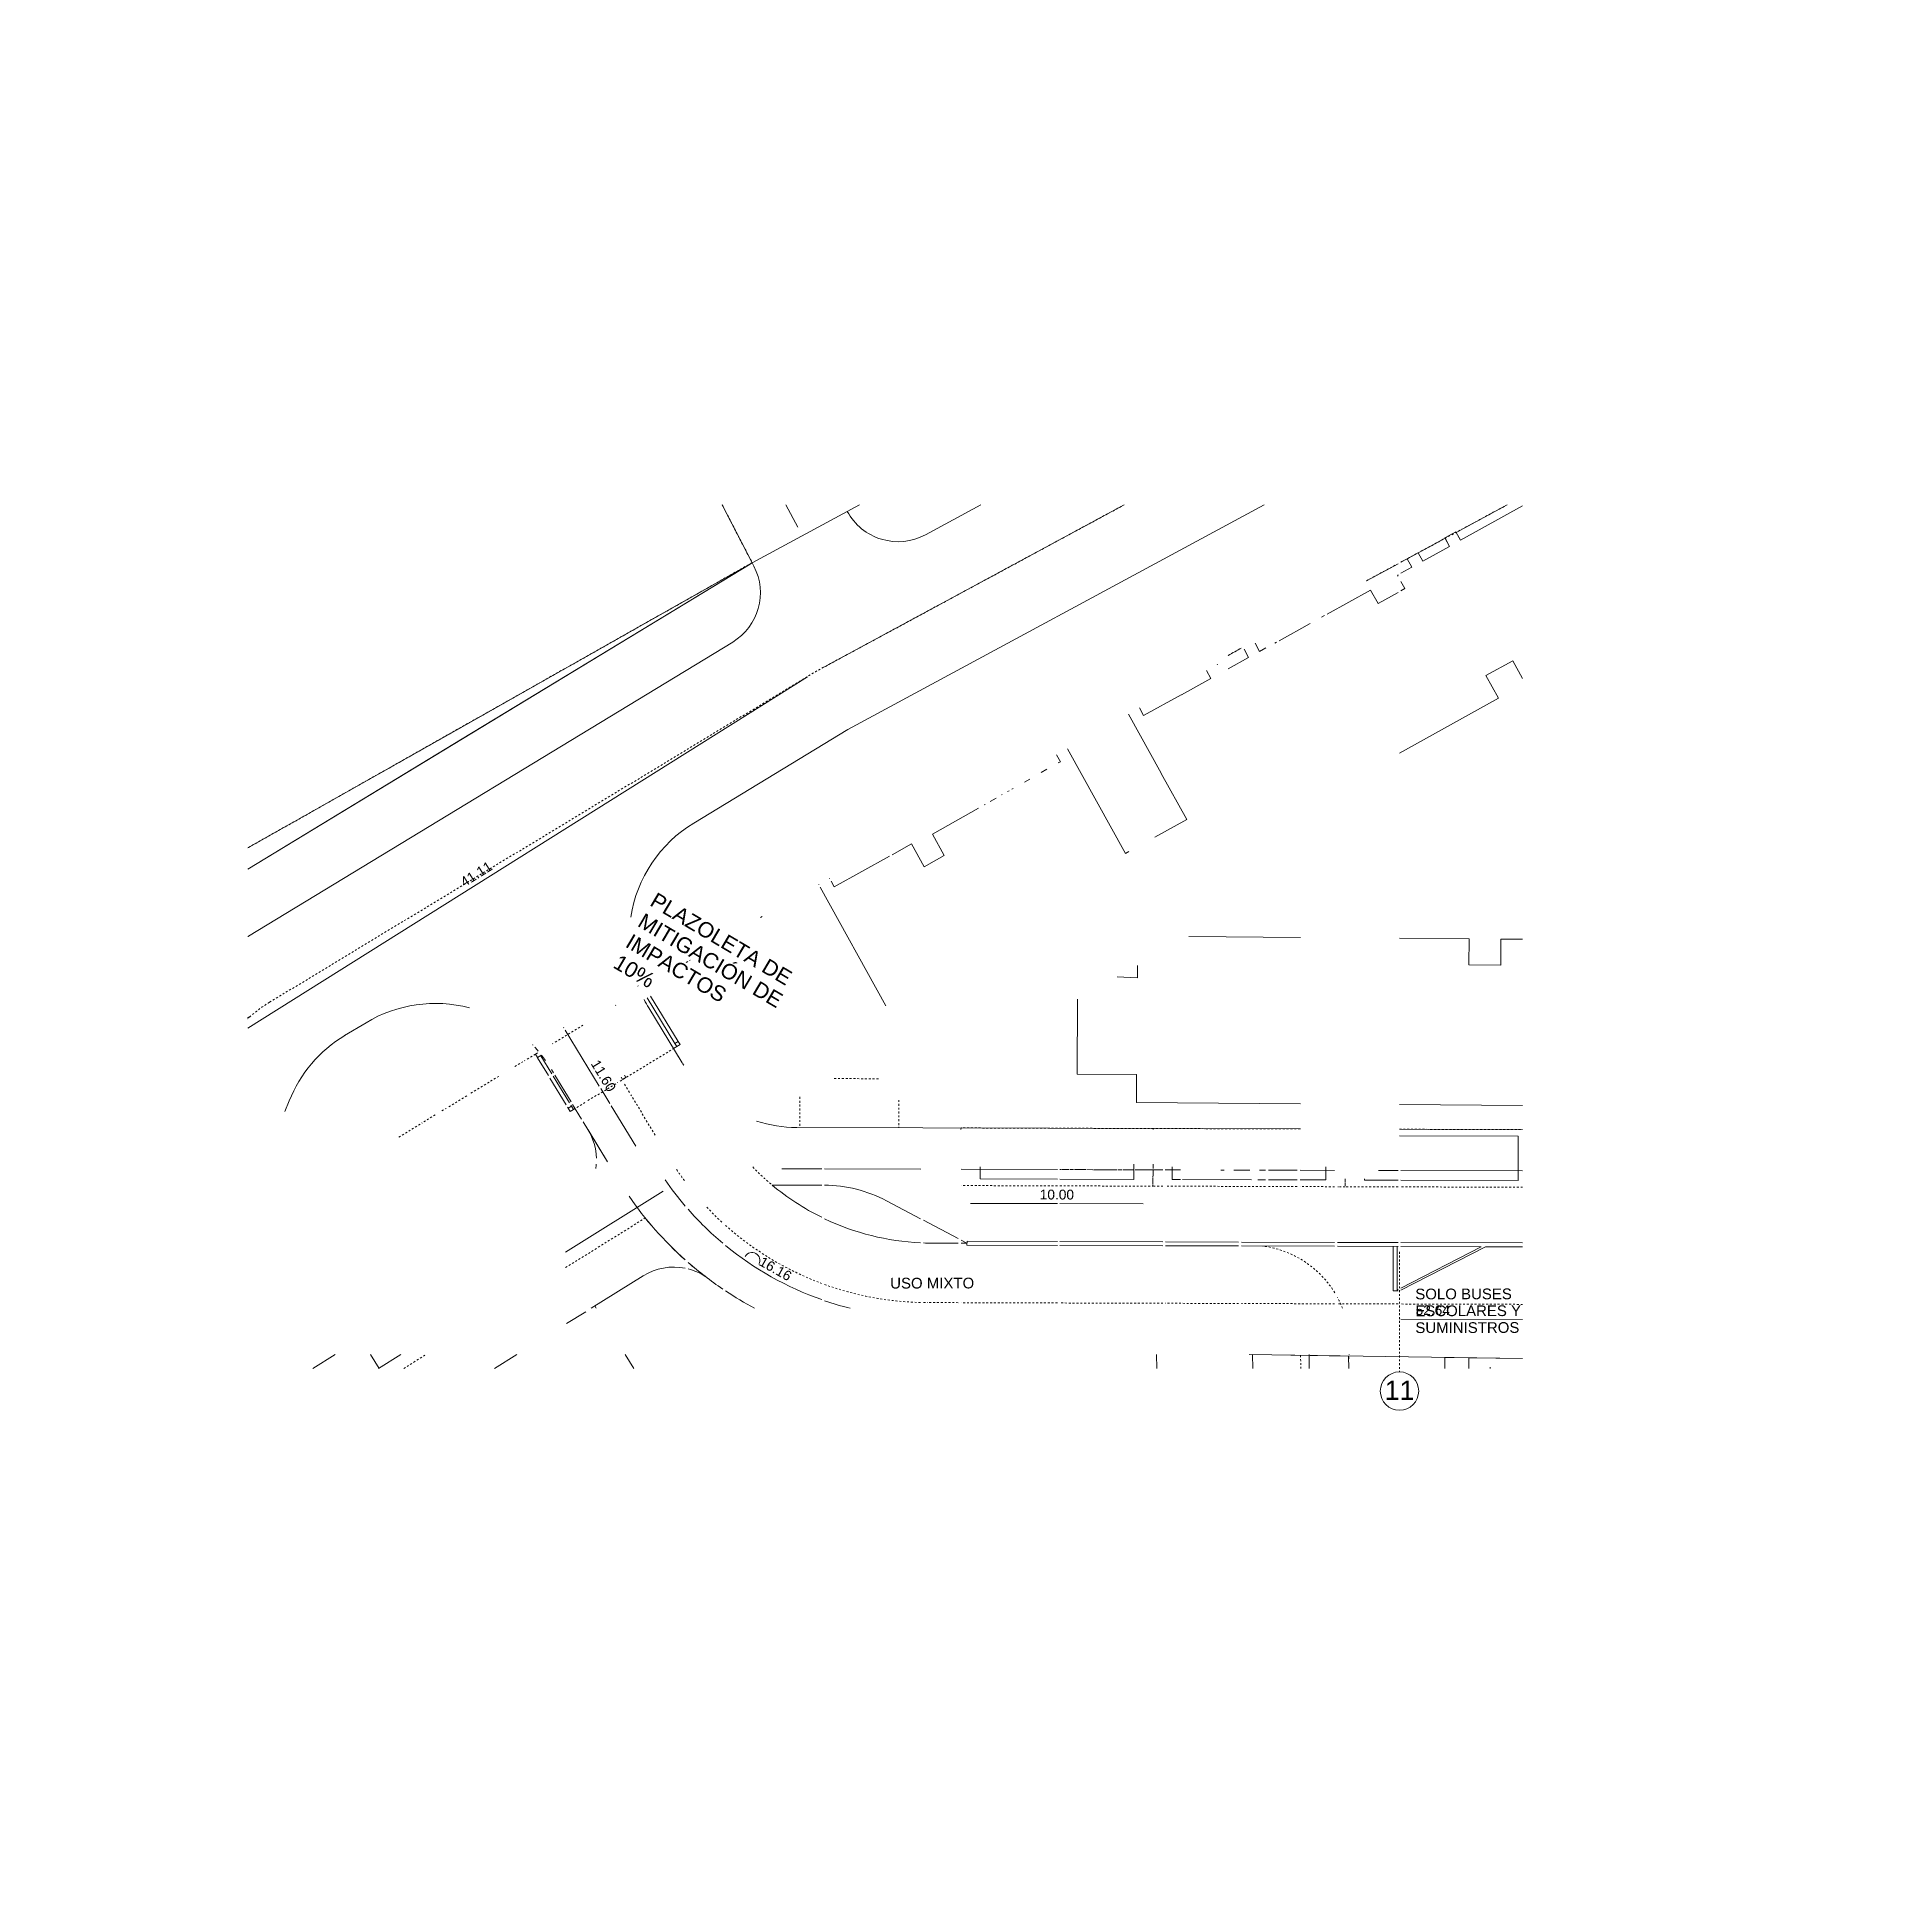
# Model space of a CAD drawing. Header units: metres. Extents: x -10 to 246, y 16 to 113.
# Drawn here: x 148.9 to 245.6, y 16.4 to 113.1 of the extents above; entities that cross this region are included whole.
import ezdxf

# ---------------------------------------------------------------- set-up
doc = ezdxf.new("R2010")
doc.units = ezdxf.units.M
for name, pattern in [('IMPORT-ACAD_ISO02W100 _2_', [0.075, 0.06, -0.015]), ('IMPORT-carrilciclo', [0.016, 0.006, -0.01]), ('IMPORT-HIDDEN _5_', [0.001875, 0.00125, -0.000625]), ('IMPORT-HIDDEN2 _2_', [0.023813, 0.015875, -0.007938]), ('LíneaDeRejilla', [0.021, 0.012, -0.003, 0.003, -0.003])]:
    doc.linetypes.add(name, pattern=pattern)
for name, color, linetype, lineweight in [('00_AREAS DE CESION PUBLICA', 63, 'Continuous', 5), ('00_TEXTOS', 7, 'Continuous', 5), ('00_URB_ ZONAS DURAS PEATONALES', 31, 'Continuous', 5), ('00_URB_HUELLA JARDÍN', 7, 'Continuous', 5), ('00_URB_LINDEROS', 1, 'Continuous', 5), ('00_URB_ZONAS VERDES_NO CTA', 63, 'Continuous', 5), ('00_VIA LOCAL LOTE A SEGREGAR', 253, 'Continuous', 5), ('A-MURO', 113, 'Continuous', 9), ('A-PL5', 5, 'Continuous', 5), ('A-VENT', 1, 'Continuous', 5), ('A07-PROYECCION-01', 8, 'IMPORT-HIDDEN2 _2_', 5), ('COTAS', 2, 'Continuous', 5), ('S-REJI', 1, 'Continuous', 5), ('S-REJI-IDEN', 1, 'Continuous', 5)]:
    doc.layers.add(name, color=color, linetype=linetype, lineweight=lineweight)
doc.layers.get('A-VENT').off()
doc.styles.add('Arial', font='Arial.ttf', dxfattribs={"height": 0.510389})
doc.styles.add('Arial_1', font='Arial.ttf', dxfattribs={"height": 0.797154})
doc.styles.add('Arial_2', font='Arial.ttf', dxfattribs={"height": 0.558007})
doc.styles.add('Arial_5', font='Arial.ttf', dxfattribs={"height": 1})

msp = doc.modelspace()

# ---------------------------------------------------------------- texts
at = {"layer": 'S-REJI-IDEN', "insert": (219.835, 43.124), "char_height": 1, "width": 1.86088, "attachment_point": 2, "line_spacing_factor": 0.941778, "style": 'Arial_5'}
msp.add_mtext('11', dxfattribs=at)

# ---------------------------------------------------------------- blocks, each defined once
blk = doc.blocks.new('DISPOSICIÓN URBANA JARDIN_dwg-1215257-Nivel 2')
at = {"color": 10, "linetype": 'IMPORT-ACAD_ISO02W100 _2_', "lineweight": 5}
for p, q in [((56.552, 90.271), (56.545, 90.269)), ((53.241, 84.298), (53.243, 84.292))]:
    blk.add_line(p, q, dxfattribs=at)
for start, end in [(22.43598, 102.52028), (194.1805, 194.36391), (241.88098, 256.64102), (270.74524, 278.53771), (281.40939, 282.20998)]:
    blk.add_arc((57.786, 85.682), 4.751, start, end, dxfattribs=at)
at = {"layer": '00_AREAS DE CESION PUBLICA', "color": 254, "flags": 128}
blk.add_lwpolyline([(101.632, 89.254), (99.19, 87.868), (99.479, 87.391)], dxfattribs=at)
at = {"layer": '00_URB_ ZONAS DURAS PEATONALES', "color": 7}
for p, q in [((94.969, 100.608), (89.417, 97.409)), ((90.066, 96.303), (95.602, 99.53)), ((62.962, 80.507), (85.617, 93.71)), ((57.559, 91.986), (57.555, 91.988)), ((63.766, 88.309), (57.688, 91.909)), ((52.108, 82.682), (52.117, 82.675))]:
    blk.add_line(p, q, dxfattribs=at)
at = {"layer": '00_URB_ ZONAS DURAS PEATONALES', "color": 7, "flags": 128}
for points in [[(84.954, 94.839), (77.552, 90.575), (76.826, 91.832), (74.14, 90.285), (72.195, 93.66)], [(52.941, 82.557), (55.372, 81.248), (55.548, 81.153), (55.453, 80.977), (55.358, 80.801), (56.117, 80.392)]]:
    blk.add_lwpolyline(points, dxfattribs=at)
at = {"layer": '00_URB_ ZONAS DURAS PEATONALES', "color": 7}
for start, end in [(241.68894, 242.95162), (282.88029, 300.23433)]:
    blk.add_arc((59.437, 86.554), 7, start, end, dxfattribs=at)
at = {"layer": '00_URB_HUELLA JARDÍN', "color": 253}
for p, q in [((73.167, 117.387), (73.073, 117.23)), ((72.737, 116.662), (71.79, 115.064)), ((71.714, 114.935), (71.658, 114.841)), ((69.658, 112.364), (69.639, 112.376)), ((66.963, 107.801), (69.992, 106.006)), ((64.757, 103.175), (64.587, 102.88)), ((64.245, 102.289), (64.085, 102.012)), ((80.573, 102.305), (75.536, 99.404)), ((63.422, 100.865), (63.402, 100.831)), ((63.629, 101.223), (63.577, 101.134)), ((63.743, 101.421), (63.704, 101.353)), ((89.417, 97.409), (94.969, 100.608)), ((62.906, 99.973), (62.88, 99.929)), ((63.235, 100.542), (63.055, 100.231)), ((57.555, 91.988), (57.559, 91.986)), ((57.688, 91.909), (63.766, 88.309)), ((57.887, 92.546), (57.883, 92.549))]:
    blk.add_line(p, q, dxfattribs=at)
at = {"layer": '00_URB_HUELLA JARDÍN', "color": 253, "flags": 128}
for points in [[(79.172, 127.528), (77.289, 124.349), (76.859, 124.602), (76.529, 124.045), (76.959, 123.789), (76.143, 122.412), (75.712, 122.668), (75.381, 122.108), (75.812, 121.853), (75.484, 121.3)], [(75.397, 121.152), (75.379, 121.122), (75.434, 121.089)], [(75.701, 120.931), (76.067, 120.714), (75.947, 120.511)], [(75.86, 120.364), (75.252, 119.337), (74.563, 119.745), (73.243, 117.516)], [(80.155, 113.193), (83.155, 118.258), (81.993, 118.947), (82.808, 120.324), (83.715, 119.787)], [(71.392, 114.392), (71.199, 114.067), (70.775, 114.318)], [(70.447, 113.758), (70.868, 113.507), (70.249, 112.461)], [(69.311, 111.816), (69.721, 111.571), (68.828, 110.063)], [(68.823, 110.055), (67.683, 108.13), (67.291, 108.362)], [(90.586, 108.076), (89.605, 107.511), (90.281, 106.34), (88.851, 105.516), (88.177, 106.685), (85.035, 104.876)], [(70.001, 106.001), (72.357, 104.606), (71.388, 102.97)], [(70.598, 101.636), (70.497, 101.465), (65.135, 104.641)], [(64.807, 104.08), (65.16, 103.871), (65.099, 103.765)], [(62.713, 99.639), (61.33, 97.248), (62.423, 96.601), (61.811, 95.569), (60.65, 96.257), (60.059, 95.26)], [(73.992, 96.75), (74.309, 96.199), (73.384, 95.704)], [(59.982, 95.13), (58.305, 92.3), (58.016, 92.47)], [(72.195, 93.66), (74.14, 90.285), (76.826, 91.832), (77.552, 90.575), (84.954, 94.839)]]:
    blk.add_lwpolyline(points, dxfattribs=at)
at = {"layer": '00_URB_LINDEROS', "color": 9}
blk.add_line((46.086, 104.682), (43.218, 106.492), dxfattribs=at)
at = {"layer": '00_URB_LINDEROS', "color": 21, "linetype": 'IMPORT-ACAD_ISO02W100 _2_', "flags": 128}
blk.add_lwpolyline([(43.218, 106.492), (46.086, 104.682), (46.02, 104.569), (45.286, 103.303), (42.963, 99.297), (37.858, 90.495), (37.197, 89.354), (33.208, 82.476), (30.956, 78.592)], dxfattribs=at)
at = {"layer": '00_URB_LINDEROS', "color": 9, "flags": 128}
blk.add_lwpolyline([(30.956, 78.592), (33.208, 82.476), (46.086, 104.682)], dxfattribs=at)
at = {"layer": '00_URB_ZONAS VERDES_NO CTA', "color": 254}
for p, q in [((75.19, 121.802), (75.566, 122.422)), ((74.13, 120.055), (75.102, 121.656)), ((75.102, 121.656), (74.13, 120.055)), ((73.073, 117.23), (73.167, 117.387)), ((71.79, 115.064), (72.737, 116.662)), ((71.658, 114.841), (71.714, 114.935)), ((69.888, 113.064), (70.288, 113.723)), ((70.288, 113.723), (69.888, 113.064)), ((69.639, 112.376), (69.658, 112.364)), ((69.992, 106.006), (66.963, 107.801)), ((64.587, 102.88), (64.757, 103.175)), ((64.085, 102.012), (64.245, 102.289)), ((75.536, 99.404), (80.573, 102.305)), ((63.402, 100.831), (63.422, 100.865)), ((63.577, 101.134), (63.629, 101.223)), ((63.704, 101.353), (63.743, 101.421)), ((62.88, 99.929), (62.906, 99.973)), ((63.055, 100.231), (63.235, 100.542)), ((57.883, 92.549), (57.887, 92.546)), ((99.479, 87.391), (99.19, 87.868)), ((70.932, 79.671), (68.919, 79.581)), ((73.134, 79.771), (71.101, 79.679)), ((72.06, 78.864), (73.257, 79.562)), ((65.604, 78.574), (63.373, 77.274))]:
    blk.add_line(p, q, dxfattribs=at)
at = {"layer": '00_URB_ZONAS VERDES_NO CTA', "color": 254, "flags": 128}
for points in [[(75.566, 122.422), (75.712, 122.668), (75.715, 122.666), (76.545, 124.035), (76.529, 124.045), (76.859, 124.602), (76.881, 124.589), (78.443, 127.163)], [(78.443, 127.163), (76.881, 124.589), (77.289, 124.349), (79.172, 127.528)], [(75.484, 121.3), (75.812, 121.853), (75.377, 122.11), (75.19, 121.802)], [(75.434, 121.089), (75.379, 121.122), (75.397, 121.152)], [(75.947, 120.511), (76.067, 120.714), (75.701, 120.931)], [(73.243, 117.516), (74.563, 119.745), (75.252, 119.337), (75.86, 120.364)], [(83.715, 119.787), (82.808, 120.324), (81.993, 118.947), (83.155, 118.258), (80.155, 113.193)], [(70.775, 114.318), (71.199, 114.067), (71.392, 114.392)], [(70.249, 112.461), (70.868, 113.507), (70.447, 113.758)], [(68.828, 110.063), (69.721, 111.571), (69.311, 111.816)], [(67.291, 108.362), (67.683, 108.13), (68.823, 110.055)], [(85.035, 104.876), (88.177, 106.685), (88.851, 105.516), (90.281, 106.34), (89.605, 107.511), (90.586, 108.076)], [(71.388, 102.97), (72.357, 104.606), (70.001, 106.001)], [(30.956, 78.592), (33.208, 82.476), (37.197, 89.354), (42.963, 99.297), (45.286, 103.303), (46.02, 104.569), (46.086, 104.682)], [(46.025, 104.569), (45.343, 103.303), (43.185, 99.297), (37.714, 89.141), (31.517, 77.637)], [(65.135, 104.641), (70.497, 101.465), (70.598, 101.636)], [(65.099, 103.765), (65.16, 103.871), (64.807, 104.08)], [(60.059, 95.26), (60.65, 96.257), (61.811, 95.569), (62.423, 96.601), (61.33, 97.248), (62.713, 99.639)], [(73.384, 95.704), (74.309, 96.199), (73.992, 96.75)], [(58.016, 92.47), (58.305, 92.3), (59.982, 95.13)], [(99.19, 87.868), (98.107, 87.253), (98.406, 86.761)], [(73.386, 79.637), (73.655, 79.794), (73.304, 79.778)]]:
    blk.add_lwpolyline(points, dxfattribs=at)
blk.add_lwpolyline([(76.959, 123.789), (76.545, 124.035), (75.715, 122.666), (76.143, 122.412)], close=True, dxfattribs=at)
at = {"layer": '00_URB_ZONAS VERDES_NO CTA', "color": 254}
for centre, radius, start, end in [((48.256, 103.44), 2.501, 150.2191, 153.15872), ((69.234, 72.588), 7, 92.58128, 120.00419), ((65.514, 90.096), 13, 274.86159, 297.74366), ((65.514, 90.096), 13, 298.40519, 300.23433), ((65.514, 90.096), 13, 260.51919, 274.13208)]:
    blk.add_arc(centre, radius, start, end, dxfattribs=at)
at = {"layer": '00_VIA LOCAL LOTE A SEGREGAR', "color": 254}
for p, q in [((54.827, 113.305), (53.127, 110.503)), ((49.377, 110.107), (46.086, 104.682)), ((46.025, 104.569), (31.517, 77.637)), ((46.086, 104.682), (46.261, 104.571)), ((47.301, 100.612), (33.322, 74.662)), ((95.602, 99.53), (90.066, 96.303)), ((93.117, 91.252), (98.588, 94.441)), ((85.617, 93.71), (62.962, 80.507)), ((90.266, 89.591), (92.987, 91.177)), ((93.089, 91.004), (90.367, 89.418)), ((85.946, 87.073), (90.136, 89.515)), ((90.237, 89.343), (86.047, 86.901)), ((101.632, 89.254), (89.251, 82.224)), ((98.406, 86.761), (98.107, 87.253)), ((82.533, 85.084), (85.816, 86.997)), ((85.918, 86.825), (82.634, 84.911)), ((77.772, 82.309), (82.404, 85.008)), ((82.505, 84.836), (77.874, 82.137)), ((52.117, 82.675), (52.108, 82.682)), ((56.117, 80.392), (53.167, 81.981)), ((85.471, 79.171), (85.097, 79.787)), ((50.599, 76.549), (50.423, 76.644)), ((52.163, 75.707), (50.731, 76.478)), ((53.09, 75.207), (52.295, 75.636)), ((55.38, 73.974), (53.222, 75.136)), ((53.66, 74.9), (55.38, 73.974)), ((40.874, 73.865), (40.253, 72.722)), ((58.504, 66.983), (59.984, 69.805)), ((39.483, 68.33), (39.573, 67.734)), ((58.605, 67.175), (58.725, 67.113)), ((57.802, 65.643), (58.345, 66.679)), ((61.246, 65.791), (61.998, 65.397)), ((55.75, 61.73), (56.383, 62.937)), ((48.228, 58.151), (47.596, 56.945))]:
    blk.add_line(p, q, dxfattribs=at)
at = {"layer": '00_VIA LOCAL LOTE A SEGREGAR', "linetype": 'IMPORT-carrilciclo'}
for p, q in [((90.066, 96.303), (95.602, 99.53)), ((97.12, 96.942), (91.649, 93.754)), ((88.669, 92.016), (87.113, 91.11)), ((88.839, 92.115), (88.805, 92.096)), ((86.977, 91.03), (85.688, 90.279)), ((100.205, 91.685), (94.734, 88.496)), ((85.558, 90.204), (81.821, 88.026)), ((78.989, 89.847), (79.015, 89.802)), ((80.033, 88.054), (79.921, 88.247)), ((79.921, 88.247), (80.033, 88.054)), ((94.605, 88.421), (91.883, 86.835)), ((81.735, 87.975), (81.052, 87.578)), ((91.753, 86.759), (87.563, 84.317)), ((76.201, 84.75), (71.868, 82.225)), ((87.434, 84.242), (84.137, 82.321)), ((91.583, 83.548), (91.936, 82.965)), ((84.034, 82.26), (79.39, 79.553)), ((56.253, 80.319), (56.117, 80.392)), ((79.286, 79.493), (74.953, 76.968)), ((54.529, 77.668), (54.076, 77.912)), ((56.819, 76.434), (54.661, 77.597)), ((74.823, 76.892), (73.424, 76.077)), ((56.28, 68.124), (58.55, 72.454)), ((51.673, 59.338), (52.306, 60.544))]:
    blk.add_line(p, q, dxfattribs=at)
at = {"layer": '00_VIA LOCAL LOTE A SEGREGAR'}
for p, q in [((86.807, 91.336), (85.511, 90.581)), ((84.752, 90.139), (81.644, 88.328)), ((85.381, 90.505), (85.03, 90.301))]:
    blk.add_line(p, q, dxfattribs=at)
at = {"layer": '00_VIA LOCAL LOTE A SEGREGAR', "linetype": 'IMPORT-HIDDEN _5_'}
for p, q in [((65.346, 84.846), (63.29, 83.648)), ((66.826, 84.429), (67.553, 83.182)), ((62.301, 81.958), (63.1, 80.587))]:
    blk.add_line(p, q, dxfattribs=at)
at = {"layer": '00_VIA LOCAL LOTE A SEGREGAR', "color": 254, "flags": 128}
for points in [[(50.324, 91.464), (54.768, 99.713), (67.544, 120.767)], [(98.689, 94.269), (97.019, 93.295), (94.373, 89.111)], [(94.316, 89.208), (96.831, 93.186), (93.218, 91.08)], [(94.258, 89.012), (94.038, 88.883), (92.875, 90.88)], [(93.047, 90.98), (94.193, 89.014), (94.226, 89.066)], [(94.093, 84.23), (93.758, 84.783), (89.408, 82.313), (89.78, 81.7)], [(77.77, 82.076), (73.706, 79.708), (73.605, 79.881), (77.669, 82.249)]]:
    blk.add_lwpolyline(points, dxfattribs=at)
at = {"layer": '00_VIA LOCAL LOTE A SEGREGAR', "linetype": 'IMPORT-carrilciclo', "flags": 128}
for points in [[(36.002, 72.241), (51.8, 101.462), (61.257, 117.078)], [(79.015, 89.802), (78.989, 89.847), (85.617, 93.71)], [(91.52, 93.678), (89.139, 92.29), (88.936, 92.638)], [(88.936, 92.638), (89.139, 92.29), (88.84, 92.116)], [(70.39, 84.741), (70.349, 84.812), (78.989, 89.847)], [(80.069, 87.993), (80.499, 87.255), (76.305, 84.81)], [(80.949, 87.517), (80.499, 87.255), (80.069, 87.993)]]:
    blk.add_lwpolyline(points, dxfattribs=at)
at = {"layer": '00_VIA LOCAL LOTE A SEGREGAR', "flags": 128}
for points in [[(90.243, 96.001), (95.58, 99.112), (96.738, 97.125), (91.472, 94.055)], [(91.342, 93.98), (89.827, 93.096), (89.799, 93.144)], [(87.759, 92.672), (88.099, 92.089), (86.936, 91.412)], [(81.558, 88.277), (81.187, 88.061), (80.859, 88.623)], [(79.059, 87.741), (79.459, 87.054), (76.128, 85.112)], [(76.024, 85.052), (72.547, 83.026), (72.234, 83.562)]]:
    blk.add_lwpolyline(points, dxfattribs=at)
at = {"layer": '00_VIA LOCAL LOTE A SEGREGAR', "color": 254}
for centre, radius, start, end in [((50.562, 112.059), 3, 238.74925, 328.74925), ((48.256, 103.44), 2.501, 150.21905, 153.15874), ((44.659, 102.034), 3, 331.68894, 57.73173), ((56.486, 88.144), 7, 151.68894, 201.45009), ((56.486, 88.144), 7, 237.71546, 241.68894), ((59.437, 86.554), 7, 241.68894, 242.95162), ((59.437, 86.554), 7, 282.88029, 300.23433), ((47.025, 70.524), 7, 105.78805, 151.48686), ((47.025, 70.524), 7, 74.06115, 74.16583), ((47.025, 70.524), 7, 70.6077, 72.79955), ((47.025, 70.524), 7, 65.58461, 68.3897), ((27.159, 77.982), 7, 331.21239, 331.68894), ((52.238, 72.259), 3, 31.96406, 61.68894), ((52.238, 72.259), 3, 21.63536, 26.25892), ((46.404, 69.381), 7, 151.48686, 188.62889), ((65.069, 89.752), 18.486, 244.96722, 258.70513), ((65.069, 89.752), 18.486, 244.96729, 258.70015), ((65.069, 89.752), 18.486, 259.3193, 266.37242), ((65.069, 89.752), 18.486, 259.32103, 262.86891), ((62.641, 68.412), 3, 108.87259, 152.33186), ((62.641, 68.412), 3, 87.4571, 105.93341), ((65.069, 89.752), 18.486, 266.92801, 272.37322)]:
    blk.add_arc(centre, radius, start, end, dxfattribs=at)
at = {"layer": '00_VIA LOCAL LOTE A SEGREGAR', "linetype": 'IMPORT-HIDDEN _5_'}
for start, end in [(62.05171, 112.74368), (52.1286, 58.79266), (22.57206, 24.99013)]:
    blk.add_arc((89.025, 82.661), 5.207, start, end, dxfattribs=at)
at = {"layer": '00_VIA LOCAL LOTE A SEGREGAR', "linetype": 'IMPORT-carrilciclo'}
for centre, radius, start, end in [((65.514, 90.096), 13, 254.44734, 260.51919), ((65.463, 89.736), 15.811, 244.59803, 247.38793), ((65.463, 89.736), 15.811, 280.5142, 299.03699), ((65.463, 89.736), 15.811, 299.58088, 300.23433), ((65.463, 89.736), 15.811, 253.70845, 257.91062), ((65.463, 89.736), 15.811, 258.63954, 279.93492), ((42.159, 68.912), 7, 151.60266, 163.32392), ((27.908, 76.084), 9.097, 325.78857, 326.59441)]:
    blk.add_arc(centre, radius, start, end, dxfattribs=at)
at = {"layer": 'A-MURO', "color": 121}
for p, q in [((52.84, 82.384), (55.277, 81.072)), ((52.941, 82.557), (55.372, 81.248)), ((50.451, 76.295), (49.49, 76.812)), ((50.552, 76.468), (49.585, 76.988)), ((52.115, 75.625), (50.684, 76.396)), ((52.014, 75.452), (50.583, 76.224)), ((52.292, 75.53), (52.247, 75.554)), ((52.197, 75.354), (52.146, 75.381))]:
    blk.add_line(p, q, dxfattribs=at)
at = {"layer": 'A-PL5', "color": 161}
for p, q in [((53.983, 78.248), (53.861, 78.313)), ((49.585, 76.989), (49.561, 77.002))]:
    blk.add_line(p, q, dxfattribs=at)
at = {"layer": 'A-PL5', "color": 161, "flags": 128}
for points in [[(55.548, 81.153), (55.372, 81.248), (55.277, 81.072), (55.453, 80.977)], [(52.292, 75.531), (52.197, 75.355), (52.374, 75.26), (52.468, 75.436)]]:
    blk.add_lwpolyline(points, close=True, dxfattribs=at)
for points in [[(53.76, 78.14), (53.888, 78.071), (53.983, 78.248)], [(49.366, 77.035), (49.302, 76.915), (49.489, 76.814), (49.585, 76.989)]]:
    blk.add_lwpolyline(points, dxfattribs=at)
at = {"layer": 'A07-PROYECCION-01', "color": 254}
for p, q in [((75.19, 121.802), (78.443, 127.163)), ((74.13, 120.055), (75.102, 121.656)), ((69.888, 113.064), (70.288, 113.723)), ((55.8, 88.977), (55.873, 89.114)), ((53.654, 84.995), (53.772, 85.214)), ((51.617, 81.213), (51.624, 81.226)), ((51.617, 81.213), (51.624, 81.226)), ((53.813, 77.933), (55.453, 80.977)), ((49.872, 77.974), (50.675, 79.464)), ((49.872, 77.974), (50.675, 79.464)), ((49.797, 77.834), (49.801, 77.842)), ((49.797, 77.834), (49.801, 77.842)), ((52.886, 76.211), (53.742, 77.8)), ((49.066, 76.478), (49.366, 77.035)), ((48.706, 75.81), (48.995, 76.346)), ((52.468, 75.436), (52.815, 76.079)), ((47.44, 73.46), (48.265, 74.99)), ((46.8, 72.272), (47.361, 73.313)), ((46.077, 70.929), (46.452, 71.626)), ((46.604, 71.906), (46.723, 72.129)), ((45.357, 69.593), (46.029, 70.841))]:
    blk.add_line(p, q, dxfattribs=at)
at = {"layer": 'COTAS', "color": 254}
for p, q in [((52.059, 101.89), (61.257, 117.078)), ((47.197, 107.476), (46.08, 108.172)), ((35.699, 70.51), (51.569, 101.018)), ((96.691, 97.674), (91.22, 94.485)), ((91.09, 94.409), (90.205, 93.893)), ((88.239, 92.748), (86.684, 91.841)), ((85.129, 90.935), (84.858, 90.777)), ((86.555, 91.766), (85.259, 91.011)), ((95.134, 87.815), (100.605, 91.004)), ((84.42, 90.522), (83.702, 90.103)), ((83.27, 89.851), (83.12, 89.764)), ((80.06, 87.981), (79.735, 87.791)), ((80.238, 88.084), (80.063, 87.983)), ((80.52, 88.249), (80.246, 88.089)), ((81.306, 88.707), (80.623, 88.309)), ((100.393, 88.013), (100.431, 87.95)), ((78.464, 87.05), (78.147, 86.866)), ((78.666, 87.168), (78.509, 87.077)), ((79.029, 87.38), (78.71, 87.194)), ((79.228, 87.496), (79.036, 87.384)), ((79.547, 87.682), (79.271, 87.521)), ((79.729, 87.788), (79.561, 87.69)), ((76.851, 86.111), (76.538, 85.928)), ((76.773, 84.013), (80.533, 86.204)), ((77.054, 86.229), (76.873, 86.123)), ((77.37, 86.413), (77.097, 86.254)), ((77.544, 86.514), (77.401, 86.431)), ((77.901, 86.722), (77.565, 86.526)), ((78.132, 86.857), (77.928, 86.738)), ((75.772, 85.481), (71.439, 82.956)), ((75.947, 85.583), (75.875, 85.542)), ((76.288, 85.782), (75.977, 85.601)), ((76.493, 85.902), (76.333, 85.809)), ((72.757, 81.673), (76.669, 83.953)), ((92.31, 83.184), (91.947, 83.806)), ((69.625, 81.899), (65.305, 79.381)), ((65.175, 79.306), (63.378, 78.258)), ((49.878, 78.845), (49.867, 78.851)), ((53.005, 77.163), (50.01, 78.774)), ((53.939, 76.66), (53.145, 77.088)), ((56.231, 75.428), (54.072, 76.589)), ((55.868, 68.826), (58.646, 74.12)), ((50.566, 58.688), (49.814, 59.082)), ((50.543, 58.675), (51.176, 59.881))]:
    blk.add_line(p, q, dxfattribs=at)
for start, end in [(244.94139, 250.9), (251.6771, 260.37698), (281.50528, 286.32134), (261.04838, 280.95678)]:
    blk.add_arc((65.463, 89.736), 16.606, start, end, dxfattribs=at)
at = {"layer": 'COTAS', "color": 41}
blk.add_arc((64.457, 73.363), 0.411, 0.96163, 180.96163, dxfattribs=at)
at = {"layer": '00_TEXTOS', "color": 253, "attachment_point": 1, "line_spacing_factor": 0.941778}
for s, insert, char_height, width, rotation, style in [('SOLO BUSES\\PESCOLARES Y\\PSUMINISTROS', (94.973, 89.562), 0.55801, 8.68051, 30.5053, 'Arial_2'), ('PLAZOLETA DE\\PMITIGACIÓN DE\\PIMPACTOS\\P10%', (50.463, 87.4), 0.79715, 13.49727, 359.76231, 'Arial_1'), ('USO MIXTO', (71.119, 76.217), 0.558, 6.93249, 30.5053, 'Arial_2')]:
    blk.add_mtext(s, dxfattribs=dict(at, insert=insert, char_height=char_height, width=width, rotation=rotation, style=style))
at = {"layer": 'COTAS', "color": 51, "char_height": 0.5104, "width": 1.93191, "attachment_point": 2, "line_spacing_factor": 0.941778, "style": 'Arial'}
for s, insert, rotation in [('52.64', (96.196, 89.277), 30.23433), ('41.11', (41.673, 83.558), 62.51743), ('10.00', (76.279, 84.566), 30.23433), ('11.60', (53.048, 77.965), 331.72088), ('16.16', (65.729, 73.859), 0.96163)]:
    blk.add_mtext(s, dxfattribs=dict(at, insert=insert, rotation=rotation))
blk = doc.blocks.new('Grid - 4mm-563819-Nivel 2')
at = {"layer": 'S-REJI-IDEN'}
blk.add_circle((0, 0), 0.004, dxfattribs=at)

# ---------------------------------------------------------------- linework, layer by layer
at = {"layer": 'S-REJI', "linetype": 'LíneaDeRejilla'}
msp.add_line((219.834, 49.83), (219.834, 43.58), dxfattribs=at)

# ---------------------------------------------------------------- block references
at = {"layer": 'A-VENT', "rotation": 329.59469028066}
msp.add_blockref('DISPOSICIÓN URBANA JARDIN_dwg-1215257-Nivel 2', (93.415, 18.734), dxfattribs=at)
at = {"layer": 'S-REJI-IDEN', "xscale": 249.9999999999999, "yscale": 249.9999999999999, "zscale": 249.9999999999999, "rotation": 180}
msp.add_blockref('Grid - 4mm-563819-Nivel 2', (219.834, 42.58), dxfattribs=at)

msp.set_redraw_order([(e.dxf.handle, doc.entitydb.next_handle()) for e in msp.query("TEXT MTEXT ATTDEF DIMENSION ARC_DIMENSION")])  # texts and dimensions are drawn at this point

doc.saveas('drawing.dxf')
